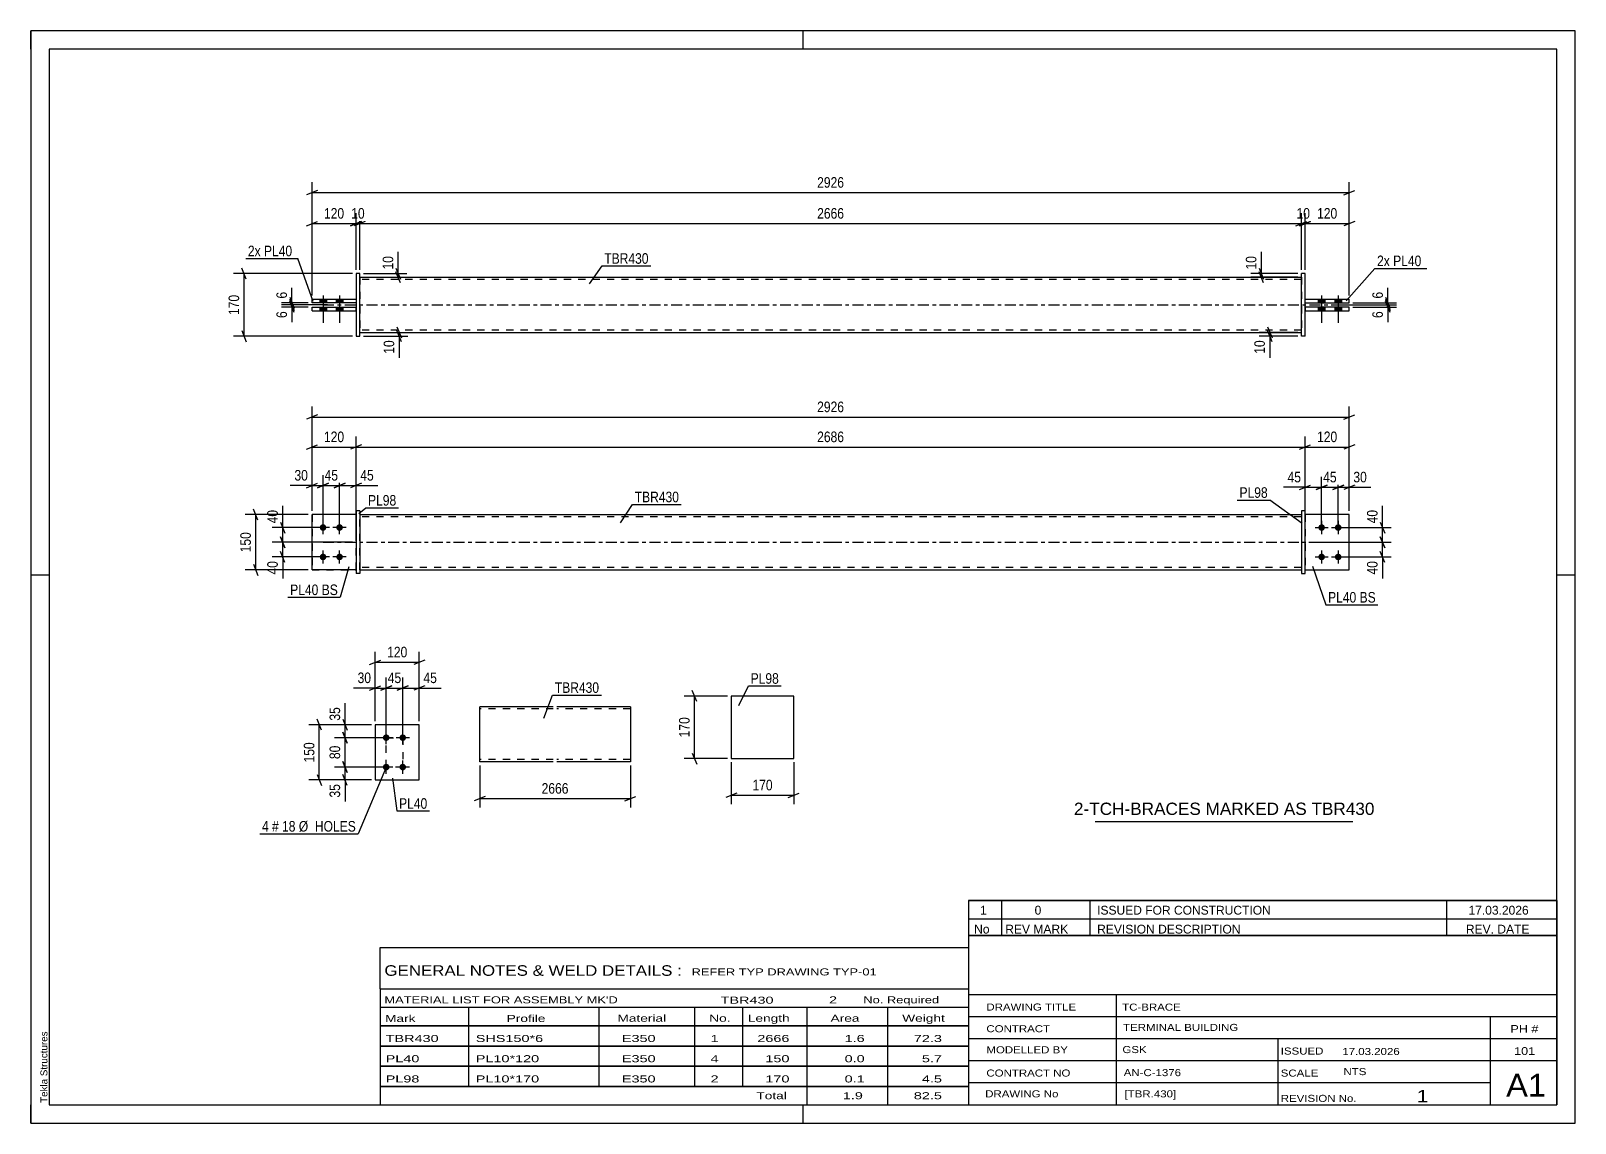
# Paper-space layout 'Layout1' of a CAD drawing. Header units: millimetres. Extents: x 0 to 420, y 0 to 297.
# The model-space entities are those that its viewports show. They can reach past a viewport. Long polylines and large blocks are cut down to what shows.
import ezdxf

# ---------------------------------------------------------------- set-up
doc = ezdxf.new("R2010")
doc.units = ezdxf.units.MM
doc.linetypes.add('DXK_LINE_DOT2', pattern=[3.9198, 1.9599, -1.9599])
doc.linetypes.add('DXK_LINE_DOT3', pattern=[5.9187, 2.979, -0.9799, 0.9799, -0.9799])
doc.layers.add('Viewport layer', color=7, linetype='Continuous', plot=False)
doc.styles.add('Arial', font='ARIAL.TTF', dxfattribs={"height": 0.2})
doc.styles.add('Arial Narrow', font='ARIALN.TTF', dxfattribs={"height": 0.2})

# ---------------------------------------------------------------- blocks, each defined once
blk = doc.blocks.new('Unknown-580574399-1163')
at = {"color": 5, "linetype": 'Continuous'}
for p, q in [((420, 297), (0, 297)), ((0, 297), (0, 0)), ((0, 292), (0, 297)), ((210, 292), (210, 297)), ((420, 0), (420, 297)), ((415, 292), (5, 292)), ((5, 292), (5, 5)), ((415, 5), (415, 292)), ((5, 149), (0, 149)), ((420, 149), (415, 149)), ((0, 0), (0, 5)), ((5, 5), (415, 5)), ((210, 0), (210, 5)), ((0, 0), (420, 0))]:
    blk.add_line(p, q, dxfattribs=at)
at = {"color": 174, "linetype": 'Continuous', "style": 'Arial'}
blk.add_text('Tekla Structures', height=1.9102, rotation=90, dxfattribs=at).set_placement((4.5, 5.5))
blk = doc.blocks.new('Part-580574399-1761 - 1733')
at = {"color": 2, "linetype": 'Continuous'}
for p, q in [((88.46, 165.45), (76.46, 165.45)), ((76.46, 150.45), (76.46, 165.45)), ((88.46, 150.45), (76.46, 150.45))]:
    blk.add_line(p, q, dxfattribs=at)
at = {"color": 7, "linetype": 'DXK_LINE_DOT2'}
blk.add_line((88.46, 150.45), (88.46, 165.45), dxfattribs=at)
blk = doc.blocks.new('Bolt-580574399-1735 - 1733')
at = {"linetype": 'Continuous'}
for points in [[(79.46, 161.05, -1), (79.46, 162.85, -1)], [(83.96, 161.05, -1), (83.96, 162.85, -1)], [(79.46, 153.05, -1), (79.46, 154.85, -1)], [(83.96, 153.05, -1), (83.96, 154.85, -1)]]:
    blk.add_hatch(color=1, dxfattribs=at).paths.add_polyline_path(points)
at = {"color": 1, "linetype": 'Continuous'}
for p, q in [((81.26, 161.95), (77.66, 161.95)), ((79.46, 160.15), (79.46, 163.75)), ((85.76, 161.95), (82.16, 161.95)), ((83.96, 160.15), (83.96, 163.75)), ((79.46, 152.15), (79.46, 155.75)), ((83.96, 152.15), (83.96, 155.75)), ((81.26, 153.95), (77.66, 153.95)), ((85.76, 153.95), (82.16, 153.95))]:
    blk.add_line(p, q, dxfattribs=at)
blk = doc.blocks.new('Bolt-580574399-1736 - 1733')
at = {"linetype": 'Continuous'}
for points in [[(351.06, 162.85, -1), (351.06, 161.05, -1)], [(355.56, 162.85, -1), (355.56, 161.05, -1)], [(351.06, 154.85, -1), (351.06, 153.05, -1)], [(355.56, 154.85, -1), (355.56, 153.05, -1)]]:
    blk.add_hatch(color=1, dxfattribs=at).paths.add_polyline_path(points)
at = {"color": 1, "linetype": 'Continuous'}
for p, q in [((349.26, 161.95), (352.86, 161.95)), ((351.06, 163.75), (351.06, 160.15)), ((353.76, 161.95), (357.36, 161.95)), ((355.56, 163.75), (355.56, 160.15)), ((351.06, 155.75), (351.06, 152.15)), ((355.56, 155.75), (355.56, 152.15)), ((349.26, 153.95), (352.86, 153.95)), ((353.76, 153.95), (357.36, 153.95))]:
    blk.add_line(p, q, dxfattribs=at)
blk = doc.blocks.new('Part-580574399-1741 - 1733')
at = {"color": 2, "linetype": 'Continuous'}
for p, q in [((89.46, 165.45), (217.46, 165.45)), ((217.56, 165.45), (345.56, 165.45)), ((89.46, 150.45), (217.46, 150.45)), ((217.56, 150.45), (345.56, 150.45))]:
    blk.add_line(p, q, dxfattribs=at)
at = {"color": 7, "linetype": 'DXK_LINE_DOT2'}
for p, q in [((89.46, 150.45), (89.46, 165.45)), ((217.46, 164.85), (89.46, 164.85)), ((345.56, 164.85), (217.56, 164.85)), ((345.56, 165.45), (345.56, 150.45)), ((217.46, 151.05), (89.46, 151.05)), ((345.56, 151.05), (217.56, 151.05))]:
    blk.add_line(p, q, dxfattribs=at)
at = {"color": 7, "linetype": 'DXK_LINE_DOT3'}
for p, q in [((79.46, 157.95), (217.46, 157.95)), ((217.56, 157.95), (355.56, 157.95))]:
    blk.add_line(p, q, dxfattribs=at)
blk = doc.blocks.new('Part-580574399-1756 - 1733')
at = {"color": 2, "linetype": 'Continuous'}
for p, q in [((89.46, 166.45), (88.46, 166.45)), ((88.46, 166.45), (88.46, 149.45)), ((89.46, 166.45), (89.46, 149.45)), ((89.46, 149.45), (88.46, 149.45))]:
    blk.add_line(p, q, dxfattribs=at)
blk = doc.blocks.new('Part-580574399-1766 - 1733')
at = {"color": 7, "linetype": 'DXK_LINE_DOT2'}
for p, q in [((88.46, 165.45), (76.46, 165.45)), ((76.46, 165.45), (76.46, 150.45)), ((88.46, 150.45), (88.46, 165.45)), ((76.46, 150.45), (88.46, 150.45))]:
    blk.add_line(p, q, dxfattribs=at)
blk = doc.blocks.new('Part-580574399-1771 - 1733')
at = {"color": 2, "linetype": 'Continuous'}
for p, q in [((345.56, 166.45), (345.56, 149.45)), ((346.56, 166.45), (345.56, 166.45)), ((346.56, 149.45), (346.56, 166.45)), ((345.56, 149.45), (346.56, 149.45))]:
    blk.add_line(p, q, dxfattribs=at)
blk = doc.blocks.new('Part-580574399-1796 - 1733')
at = {"color": 2, "linetype": 'Continuous'}
for p, q in [((358.56, 165.45), (346.56, 165.45)), ((358.56, 150.45), (358.56, 165.45)), ((346.56, 150.45), (358.56, 150.45))]:
    blk.add_line(p, q, dxfattribs=at)
at = {"color": 7, "linetype": 'DXK_LINE_DOT2'}
blk.add_line((346.56, 165.45), (346.56, 150.45), dxfattribs=at)
blk = doc.blocks.new('Part-580574399-1801 - 1733')
at = {"color": 7, "linetype": 'DXK_LINE_DOT2'}
for p, q in [((358.56, 165.45), (346.56, 165.45)), ((346.56, 165.45), (346.56, 150.45)), ((358.56, 150.45), (358.56, 165.45)), ((346.56, 150.45), (358.56, 150.45))]:
    blk.add_line(p, q, dxfattribs=at)
blk = doc.blocks.new('Part-580574399-1418 - 1390')
at = {"color": 2, "linetype": 'Continuous'}
for p, q in [((346.56, 224.09), (358.56, 224.09)), ((346.56, 223.09), (358.56, 223.09)), ((358.56, 223.09), (358.56, 224.09))]:
    blk.add_line(p, q, dxfattribs=at)
at = {"color": 7, "linetype": 'DXK_LINE_DOT2'}
blk.add_line((346.56, 223.09), (346.56, 224.09), dxfattribs=at)
blk = doc.blocks.new('Part-580574399-1440 - 1390')
at = {"color": 2, "linetype": 'Continuous'}
for p, q in [((89.46, 229.99), (217.46, 229.99)), ((217.56, 229.99), (345.56, 229.99)), ((89.46, 214.99), (217.46, 214.99)), ((217.56, 214.99), (345.56, 214.99))]:
    blk.add_line(p, q, dxfattribs=at)
at = {"color": 7, "linetype": 'DXK_LINE_DOT2'}
for p, q in [((89.46, 229.99), (89.46, 214.99)), ((217.46, 229.39), (89.46, 229.39)), ((345.56, 229.39), (217.56, 229.39)), ((345.56, 229.99), (345.56, 214.99)), ((217.46, 215.59), (89.46, 215.59)), ((345.56, 215.59), (217.56, 215.59))]:
    blk.add_line(p, q, dxfattribs=at)
at = {"color": 7, "linetype": 'DXK_LINE_DOT3'}
for p, q in [((79.46, 222.49), (217.46, 222.49)), ((217.56, 222.49), (355.56, 222.49))]:
    blk.add_line(p, q, dxfattribs=at)
blk = doc.blocks.new('Bolt-580574399-1424 - 1390')
at = {"linetype": 'Continuous'}
for points in [[(78.56, 223.09), (80.36, 223.09), (80.36, 224.09), (78.56, 224.09)], [(78.56, 223.09), (80.36, 223.09), (80.36, 224.09), (78.56, 224.09)], [(83.06, 223.09), (84.86, 223.09), (84.86, 224.09), (83.06, 224.09)], [(83.06, 223.09), (84.86, 223.09), (84.86, 224.09), (83.06, 224.09)], [(78.56, 220.89), (80.36, 220.89), (80.36, 221.89), (78.56, 221.89)], [(78.56, 220.89), (80.36, 220.89), (80.36, 221.89), (78.56, 221.89)], [(83.06, 220.89), (84.86, 220.89), (84.86, 221.89), (83.06, 221.89)], [(83.06, 220.89), (84.86, 220.89), (84.86, 221.89), (83.06, 221.89)]]:
    blk.add_hatch(color=1, dxfattribs=at).paths.add_polyline_path(points)
at = {"color": 1, "linetype": 'Continuous'}
for p, q in [((78.56, 224.09), (78.56, 223.09)), ((78.56, 224.09), (78.56, 223.09)), ((79.46, 225.09), (79.46, 217.59)), ((79.46, 225.09), (79.46, 217.59)), ((80.36, 224.09), (80.36, 223.09)), ((80.36, 224.09), (80.36, 223.09)), ((83.06, 224.09), (83.06, 223.09)), ((83.06, 224.09), (83.06, 223.09)), ((83.96, 225.09), (83.96, 217.59)), ((83.96, 225.09), (83.96, 217.59)), ((84.86, 224.09), (84.86, 223.09)), ((84.86, 224.09), (84.86, 223.09)), ((78.56, 221.89), (78.56, 220.89)), ((78.56, 221.89), (78.56, 220.89)), ((80.36, 221.89), (80.36, 220.89)), ((80.36, 221.89), (80.36, 220.89)), ((83.06, 221.89), (83.06, 220.89)), ((83.06, 221.89), (83.06, 220.89)), ((84.86, 221.89), (84.86, 220.89)), ((84.86, 221.89), (84.86, 220.89))]:
    blk.add_line(p, q, dxfattribs=at)
blk = doc.blocks.new('Bolt-580574399-1425 - 1390')
at = {"linetype": 'Continuous'}
for points in [[(351.96, 224.09), (350.16, 224.09), (350.16, 223.09), (351.96, 223.09)], [(351.96, 224.09), (350.16, 224.09), (350.16, 223.09), (351.96, 223.09)], [(356.46, 224.09), (354.66, 224.09), (354.66, 223.09), (356.46, 223.09)], [(356.46, 224.09), (354.66, 224.09), (354.66, 223.09), (356.46, 223.09)], [(351.96, 221.89), (350.16, 221.89), (350.16, 220.89), (351.96, 220.89)], [(351.96, 221.89), (350.16, 221.89), (350.16, 220.89), (351.96, 220.89)], [(356.46, 221.89), (354.66, 221.89), (354.66, 220.89), (356.46, 220.89)], [(356.46, 221.89), (354.66, 221.89), (354.66, 220.89), (356.46, 220.89)]]:
    blk.add_hatch(color=1, dxfattribs=at).paths.add_polyline_path(points)
at = {"color": 1, "linetype": 'Continuous'}
for p, q in [((350.16, 224.09), (350.16, 223.09)), ((350.16, 224.09), (350.16, 223.09)), ((351.06, 225.09), (351.06, 217.59)), ((351.06, 225.09), (351.06, 217.59)), ((351.96, 224.09), (351.96, 223.09)), ((351.96, 224.09), (351.96, 223.09)), ((354.66, 224.09), (354.66, 223.09)), ((354.66, 224.09), (354.66, 223.09)), ((355.56, 225.09), (355.56, 217.59)), ((355.56, 225.09), (355.56, 217.59)), ((356.46, 224.09), (356.46, 223.09)), ((356.46, 224.09), (356.46, 223.09)), ((350.16, 221.89), (350.16, 220.89)), ((350.16, 221.89), (350.16, 220.89)), ((351.96, 221.89), (351.96, 220.89)), ((351.96, 221.89), (351.96, 220.89)), ((354.66, 221.89), (354.66, 220.89)), ((354.66, 221.89), (354.66, 220.89)), ((356.46, 221.89), (356.46, 220.89)), ((356.46, 221.89), (356.46, 220.89))]:
    blk.add_line(p, q, dxfattribs=at)
blk = doc.blocks.new('Part-580574399-1445 - 1390')
at = {"color": 2, "linetype": 'Continuous'}
for p, q in [((358.56, 221.89), (346.56, 221.89)), ((346.56, 220.89), (358.56, 220.89)), ((358.56, 220.89), (358.56, 221.89))]:
    blk.add_line(p, q, dxfattribs=at)
at = {"color": 7, "linetype": 'DXK_LINE_DOT2'}
blk.add_line((346.56, 221.89), (346.56, 220.89), dxfattribs=at)
blk = doc.blocks.new('Part-580574399-1446 - 1390')
at = {"color": 2, "linetype": 'Continuous'}
for p, q in [((345.56, 213.99), (345.56, 230.99)), ((346.56, 230.99), (345.56, 230.99)), ((346.56, 213.99), (346.56, 230.99)), ((346.56, 213.99), (345.56, 213.99))]:
    blk.add_line(p, q, dxfattribs=at)
blk = doc.blocks.new('Part-580574399-1451 - 1390')
at = {"color": 2, "linetype": 'Continuous'}
for p, q in [((76.46, 224.09), (88.46, 224.09)), ((76.46, 223.09), (76.46, 224.09)), ((88.46, 223.09), (76.46, 223.09))]:
    blk.add_line(p, q, dxfattribs=at)
at = {"color": 7, "linetype": 'DXK_LINE_DOT2'}
blk.add_line((88.46, 224.09), (88.46, 223.09), dxfattribs=at)
blk = doc.blocks.new('Part-580574399-1456 - 1390')
at = {"color": 2, "linetype": 'Continuous'}
for p, q in [((76.46, 220.89), (76.46, 221.89)), ((76.46, 221.89), (88.46, 221.89)), ((76.46, 220.89), (88.46, 220.89))]:
    blk.add_line(p, q, dxfattribs=at)
at = {"color": 7, "linetype": 'DXK_LINE_DOT2'}
blk.add_line((88.46, 220.89), (88.46, 221.89), dxfattribs=at)
blk = doc.blocks.new('Part-580574399-1457 - 1390')
at = {"color": 2, "linetype": 'Continuous'}
for p, q in [((89.46, 230.99), (88.46, 230.99)), ((88.46, 230.99), (88.46, 213.99)), ((89.46, 213.99), (89.46, 230.99)), ((88.46, 213.99), (89.46, 213.99))]:
    blk.add_line(p, q, dxfattribs=at)
blk = doc.blocks.new('Part-580574399-2157 - 2117')
at = {"color": 2, "linetype": 'Continuous'}
for p, q in [((105.64, 108.31), (93.64, 108.31)), ((93.64, 108.31), (93.64, 93.31)), ((105.64, 93.31), (105.64, 108.31)), ((93.64, 93.31), (105.64, 93.31))]:
    blk.add_line(p, q, dxfattribs=at)
blk = doc.blocks.new('Bolt-580574399-2152 - 2117')
at = {"linetype": 'Continuous'}
for points in [[(96.64, 103.91, -1), (96.64, 105.71, -1)], [(101.14, 103.91, -1), (101.14, 105.71, -1)], [(96.64, 95.91, -1), (96.64, 97.71, -1)], [(101.14, 95.91, -1), (101.14, 97.71, -1)]]:
    blk.add_hatch(color=1, dxfattribs=at).paths.add_polyline_path(points)
at = {"color": 1, "linetype": 'Continuous'}
for p, q in [((96.64, 103.01), (96.64, 106.61)), ((101.14, 103.01), (101.14, 106.61)), ((98.44, 104.81), (94.84, 104.81)), ((102.94, 104.81), (99.34, 104.81)), ((98.44, 96.81), (94.84, 96.81)), ((96.64, 95.01), (96.64, 98.61)), ((102.94, 96.81), (99.34, 96.81)), ((101.14, 95.01), (101.14, 98.61))]:
    blk.add_line(p, q, dxfattribs=at)
blk = doc.blocks.new('Part-580574399-2288 - 2282')
at = {"color": 2, "linetype": 'Continuous'}
for p, q in [((207.5, 116.14), (190.5, 116.14)), ((190.5, 116.14), (190.5, 99.14)), ((207.5, 99.14), (207.5, 116.14)), ((190.5, 99.14), (207.5, 99.14))]:
    blk.add_line(p, q, dxfattribs=at)
blk = doc.blocks.new('Part-580574399-2314 - 2307')
at = {"color": 2, "linetype": 'Continuous'}
for p, q in [((142.07, 113.23), (122.07, 113.23)), ((122.07, 98.32), (122.07, 113.23)), ((163.07, 113.23), (143.07, 113.23)), ((163.07, 113.23), (163.07, 113.14)), ((163.07, 113.14), (163.07, 112.03)), ((163.07, 112.03), (163.07, 98.23)), ((122.07, 98.23), (122.07, 98.32)), ((142.07, 98.23), (122.07, 98.23)), ((163.07, 98.23), (143.07, 98.23))]:
    blk.add_line(p, q, dxfattribs=at)
at = {"color": 7, "linetype": 'DXK_LINE_DOT2'}
for p, q in [((142.07, 112.63), (122.07, 112.63)), ((163.07, 112.63), (143.07, 112.63)), ((163.07, 112.88), (163.07, 112.03)), ((122.07, 98.83), (122.07, 98.88)), ((142.07, 98.83), (122.07, 98.83)), ((122.07, 98.23), (122.07, 98.23)), ((163.07, 98.83), (143.07, 98.83)), ((163.07, 98.88), (163.07, 98.97)), ((163.07, 98.83), (163.07, 98.88)), ((163.07, 98.83), (163.07, 98.88))]:
    blk.add_line(p, q, dxfattribs=at)
blk = doc.blocks.new('Rectangle-580574399-2267 - 2117')
at = {"color": 1, "linetype": 'DXK_LINE_DOT2'}
blk.add_lwpolyline([(96.64, 104.81), (101.14, 104.81), (101.14, 96.81), (96.64, 96.81), (96.64, 104.81)], close=True, dxfattribs=at)
blk = doc.blocks.new('StraightDimension-580574399-1850 - 1733')
at = {"color": 7, "linetype": 'Continuous'}
for p, q in [((76.46, 166.45), (76.46, 194.83)), ((358.56, 166.45), (358.56, 194.83)), ((77.96, 192.58), (74.96, 191.38)), ((76.46, 191.98), (358.56, 191.98)), ((357.06, 191.38), (360.06, 192.58))]:
    blk.add_line(p, q, dxfattribs=at)
at = {"color": 0}
blk.add_wipeout([(221.77, 192.73), (221.77, 196.93), (213.25, 196.93), (213.25, 192.73)], dxfattribs=at)
at = {"color": 3, "style": 'Arial Narrow'}
blk.add_text('2926', height=2.863, dxfattribs=at).set_placement((213.85, 193.33))
blk = doc.blocks.new('StraightDimension-580574399-1879 - 1733')
at = {"color": 7, "linetype": 'Continuous'}
for p, q in [((356.56, 161.95), (370.01, 161.95)), ((367.01, 163.45), (368.21, 160.45)), ((367.61, 157.95), (367.61, 161.95)), ((347.56, 157.95), (370.01, 157.95)), ((368.21, 156.45), (367.01, 159.45))]:
    blk.add_line(p, q, dxfattribs=at)
at = {"color": 0}
blk.add_wipeout([(366.86, 167.34), (362.66, 167.34), (362.66, 162.48), (366.86, 162.48)], dxfattribs=at)
at = {"color": 7, "linetype": 'Continuous'}
blk.add_line((367.61, 161.95), (367.61, 167.86), dxfattribs=at)
blk.add_line((367.61, 161.95), (367.61, 167.86), dxfattribs=at)
at = {"color": 3, "style": 'Arial Narrow'}
blk.add_text('40', height=2.863, rotation=90.0002, dxfattribs=at).set_placement((366.26, 163.08))
blk = doc.blocks.new('StraightDimension-580574399-1994 - 1733')
at = {"color": 7, "linetype": 'Continuous'}
for p, q in [((87.46, 157.95), (65.65, 157.95)), ((67.9, 159.45), (69.1, 156.45)), ((69.1, 152.45), (67.9, 155.45)), ((68.5, 153.95), (68.5, 157.95)), ((78.46, 153.95), (65.65, 153.95))]:
    blk.add_line(p, q, dxfattribs=at)
at = {"color": 0}
blk.add_wipeout([(67.75, 153.43), (63.55, 153.43), (63.55, 148.57), (67.75, 148.57)], dxfattribs=at)
at = {"color": 7, "linetype": 'Continuous'}
blk.add_line((68.5, 153.95), (68.5, 148.05), dxfattribs=at)
blk.add_line((68.5, 153.95), (68.5, 148.05), dxfattribs=at)
at = {"color": 3, "style": 'Arial Narrow'}
blk.add_text('40', height=2.863, rotation=90.0002, dxfattribs=at).set_placement((67.15, 149.17))
blk = doc.blocks.new('StraightDimension-580574399-1804 - 1733')
at = {"color": 7, "linetype": 'Continuous'}
for p, q in [((354.06, 172.29), (357.06, 173.49)), ((355.56, 162.95), (355.56, 175.74)), ((355.56, 172.89), (358.56, 172.89)), ((360.06, 173.49), (357.06, 172.29)), ((358.56, 166.45), (358.56, 175.74))]:
    blk.add_line(p, q, dxfattribs=at)
at = {"color": 0}
blk.add_wipeout([(363.94, 173.64), (363.94, 177.84), (359.09, 177.84), (359.09, 173.64)], dxfattribs=at)
at = {"color": 7, "linetype": 'Continuous'}
blk.add_line((358.56, 172.89), (364.47, 172.89), dxfattribs=at)
blk.add_line((358.56, 172.89), (364.47, 172.89), dxfattribs=at)
at = {"color": 3, "style": 'Arial Narrow'}
blk.add_text('30', height=2.863, dxfattribs=at).set_placement((359.69, 174.24))
blk = doc.blocks.new('StraightDimension-580574399-1820 - 1733')
at = {"color": 7, "linetype": 'Continuous'}
for p, q in [((349.56, 172.29), (352.56, 173.49)), ((351.06, 162.95), (351.06, 175.74)), ((351.06, 172.89), (355.56, 172.89)), ((357.06, 173.49), (354.06, 172.29)), ((355.56, 162.95), (355.56, 175.74))]:
    blk.add_line(p, q, dxfattribs=at)
at = {"color": 0}
blk.add_wipeout([(355.74, 173.64), (355.74, 177.84), (350.88, 177.84), (350.88, 173.64)], dxfattribs=at)
at = {"color": 3, "style": 'Arial Narrow'}
blk.add_text('45', height=2.863, dxfattribs=at).set_placement((351.48, 174.24))
blk = doc.blocks.new('StraightDimension-580574399-1833 - 1733')
at = {"color": 7, "linetype": 'Continuous'}
for p, q in [((345.06, 172.29), (348.06, 173.49)), ((346.56, 166.45), (346.56, 175.74)), ((346.56, 172.89), (351.06, 172.89)), ((352.56, 173.49), (349.56, 172.29)), ((351.06, 162.95), (351.06, 175.74))]:
    blk.add_line(p, q, dxfattribs=at)
at = {"color": 0}
blk.add_wipeout([(346.04, 173.64), (346.04, 177.84), (341.18, 177.84), (341.18, 173.64)], dxfattribs=at)
at = {"color": 7, "linetype": 'Continuous'}
blk.add_line((346.56, 172.89), (340.65, 172.89), dxfattribs=at)
blk.add_line((346.56, 172.89), (340.65, 172.89), dxfattribs=at)
at = {"color": 3, "style": 'Arial Narrow'}
blk.add_text('45', height=2.863, dxfattribs=at).set_placement((341.78, 174.24))
blk = doc.blocks.new('StraightDimension-580574399-1870 - 1733')
at = {"color": 7, "linetype": 'Continuous'}
for p, q in [((347.56, 157.95), (370.01, 157.95)), ((367.01, 159.45), (368.21, 156.45)), ((368.21, 152.45), (367.01, 155.45)), ((367.61, 153.95), (367.61, 157.95)), ((356.56, 153.95), (370.01, 153.95))]:
    blk.add_line(p, q, dxfattribs=at)
at = {"color": 0}
blk.add_wipeout([(366.86, 153.43), (362.66, 153.43), (362.66, 148.57), (366.86, 148.57)], dxfattribs=at)
at = {"color": 7, "linetype": 'Continuous'}
blk.add_line((367.61, 153.95), (367.61, 148.05), dxfattribs=at)
blk.add_line((367.61, 153.95), (367.61, 148.05), dxfattribs=at)
at = {"color": 3, "style": 'Arial Narrow'}
blk.add_text('40', height=2.863, rotation=90.0002, dxfattribs=at).set_placement((366.26, 149.17))
blk = doc.blocks.new('StraightDimension-580574399-1889 - 1733')
at = {"color": 7, "linetype": 'Continuous'}
for p, q in [((346.56, 166.45), (346.56, 186.68)), ((358.56, 166.45), (358.56, 186.68)), ((345.06, 183.23), (348.06, 184.43)), ((346.56, 183.83), (358.56, 183.83)), ((360.06, 184.43), (357.06, 183.23))]:
    blk.add_line(p, q, dxfattribs=at)
at = {"color": 0}
blk.add_wipeout([(355.9, 184.58), (355.9, 188.78), (349.22, 188.78), (349.22, 184.58)], dxfattribs=at)
at = {"color": 3, "style": 'Arial Narrow'}
blk.add_text('120', height=2.863, dxfattribs=at).set_placement((349.82, 185.18))
blk = doc.blocks.new('StraightDimension-580574399-1908 - 1733')
at = {"color": 7, "linetype": 'Continuous'}
for p, q in [((88.46, 158.95), (88.46, 186.68)), ((346.56, 166.45), (346.56, 186.68)), ((89.96, 184.43), (86.96, 183.23)), ((88.46, 183.83), (346.56, 183.83)), ((345.06, 183.23), (348.06, 184.43))]:
    blk.add_line(p, q, dxfattribs=at)
at = {"color": 0}
blk.add_wipeout([(221.77, 184.58), (221.77, 188.78), (213.25, 188.78), (213.25, 184.58)], dxfattribs=at)
at = {"color": 3, "style": 'Arial Narrow'}
blk.add_text('2686', height=2.863, dxfattribs=at).set_placement((213.85, 185.18))
blk = doc.blocks.new('StraightDimension-580574399-1923 - 1733')
at = {"color": 7, "linetype": 'Continuous'}
for p, q in [((76.46, 166.45), (76.46, 186.68)), ((88.46, 158.95), (88.46, 186.68)), ((74.96, 183.23), (77.96, 184.43)), ((76.46, 183.83), (88.46, 183.83)), ((89.96, 184.43), (86.96, 183.23))]:
    blk.add_line(p, q, dxfattribs=at)
at = {"color": 0}
blk.add_wipeout([(85.8, 184.58), (85.8, 188.78), (79.12, 188.78), (79.12, 184.58)], dxfattribs=at)
at = {"color": 3, "style": 'Arial Narrow'}
blk.add_text('120', height=2.863, dxfattribs=at).set_placement((79.72, 185.18))
blk = doc.blocks.new('StraightDimension-580574399-1939 - 1733')
at = {"color": 7, "linetype": 'Continuous'}
for p, q in [((82.46, 172.78), (85.46, 173.98)), ((83.96, 162.95), (83.96, 176.23)), ((83.96, 173.38), (88.46, 173.38)), ((89.96, 173.98), (86.96, 172.78)), ((88.46, 166.45), (88.46, 176.23))]:
    blk.add_line(p, q, dxfattribs=at)
at = {"color": 0}
blk.add_wipeout([(93.84, 174.13), (93.84, 178.33), (88.99, 178.33), (88.99, 174.13)], dxfattribs=at)
at = {"color": 7, "linetype": 'Continuous'}
blk.add_line((88.46, 173.38), (94.37, 173.38), dxfattribs=at)
blk.add_line((88.46, 173.38), (94.37, 173.38), dxfattribs=at)
at = {"color": 3, "style": 'Arial Narrow'}
blk.add_text('45', height=2.863, dxfattribs=at).set_placement((89.59, 174.73))
blk = doc.blocks.new('StraightDimension-580574399-1955 - 1733')
at = {"color": 7, "linetype": 'Continuous'}
for p, q in [((77.96, 172.78), (80.96, 173.98)), ((79.46, 162.95), (79.46, 176.23)), ((79.46, 173.38), (83.96, 173.38)), ((85.46, 173.98), (82.46, 172.78)), ((83.96, 162.95), (83.96, 176.23))]:
    blk.add_line(p, q, dxfattribs=at)
at = {"color": 0}
blk.add_wipeout([(84.14, 174.13), (84.14, 178.33), (79.28, 178.33), (79.28, 174.13)], dxfattribs=at)
at = {"color": 3, "style": 'Arial Narrow'}
blk.add_text('45', height=2.863, dxfattribs=at).set_placement((79.88, 174.73))
blk = doc.blocks.new('StraightDimension-580574399-1968 - 1733')
at = {"color": 7, "linetype": 'Continuous'}
for p, q in [((74.96, 172.78), (77.96, 173.98)), ((76.46, 166.45), (76.46, 176.23)), ((76.46, 173.38), (79.46, 173.38)), ((80.96, 173.98), (77.96, 172.78)), ((79.46, 162.95), (79.46, 176.23))]:
    blk.add_line(p, q, dxfattribs=at)
at = {"color": 0}
blk.add_wipeout([(75.94, 174.13), (75.94, 178.33), (71.08, 178.33), (71.08, 174.13)], dxfattribs=at)
at = {"color": 7, "linetype": 'Continuous'}
blk.add_line((76.46, 173.38), (70.55, 173.38), dxfattribs=at)
blk.add_line((76.46, 173.38), (70.55, 173.38), dxfattribs=at)
at = {"color": 3, "style": 'Arial Narrow'}
blk.add_text('30', height=2.863, dxfattribs=at).set_placement((71.68, 174.73))
blk = doc.blocks.new('StraightDimension-580574399-1985 - 1733')
at = {"color": 7, "linetype": 'Continuous'}
for p, q in [((78.46, 161.95), (65.65, 161.95)), ((67.9, 163.45), (69.1, 160.45)), ((68.5, 157.95), (68.5, 161.95)), ((87.46, 157.95), (65.65, 157.95)), ((69.1, 156.45), (67.9, 159.45))]:
    blk.add_line(p, q, dxfattribs=at)
at = {"color": 0}
blk.add_wipeout([(67.75, 167.34), (63.55, 167.34), (63.55, 162.48), (67.75, 162.48)], dxfattribs=at)
at = {"color": 7, "linetype": 'Continuous'}
blk.add_line((68.5, 161.95), (68.5, 167.86), dxfattribs=at)
blk.add_line((68.5, 161.95), (68.5, 167.86), dxfattribs=at)
at = {"color": 3, "style": 'Arial Narrow'}
blk.add_text('40', height=2.863, rotation=90.0002, dxfattribs=at).set_placement((67.15, 163.08))
blk = doc.blocks.new('StraightDimension-580574399-2004 - 1733')
at = {"color": 7, "linetype": 'Continuous'}
for p, q in [((75.46, 165.45), (58.32, 165.45)), ((61.77, 163.95), (60.57, 166.95)), ((61.17, 150.45), (61.17, 165.45)), ((60.57, 151.95), (61.77, 148.95)), ((75.46, 150.45), (58.32, 150.45))]:
    blk.add_line(p, q, dxfattribs=at)
at = {"color": 0}
blk.add_wipeout([(60.42, 161.3), (56.22, 161.3), (56.22, 154.61), (60.42, 154.61)], dxfattribs=at)
at = {"color": 3, "style": 'Arial Narrow'}
blk.add_text('150', height=2.863, rotation=90.0002, dxfattribs=at).set_placement((59.82, 155.21))
blk = doc.blocks.new('StraightDimension-580574399-1645 - 1390')
at = {"color": 7, "linetype": 'Continuous'}
for p, q in [((359.56, 223.09), (371.46, 223.09)), ((368.46, 224.59), (369.66, 221.59)), ((369.66, 220.99), (368.46, 223.99)), ((369.06, 222.49), (369.06, 223.09)), ((354.31, 222.49), (371.46, 222.49))]:
    blk.add_line(p, q, dxfattribs=at)
at = {"color": 0}
blk.add_wipeout([(368.31, 226.64), (364.11, 226.64), (364.11, 223.61), (368.31, 223.61)], dxfattribs=at)
at = {"color": 7, "linetype": 'Continuous'}
blk.add_line((369.06, 223.09), (369.06, 227.17), dxfattribs=at)
blk.add_line((369.06, 223.09), (369.06, 227.17), dxfattribs=at)
at = {"color": 3, "style": 'Arial Narrow'}
blk.add_text('6', height=2.86, rotation=90.0002, dxfattribs=at).set_placement((367.71, 224.21))
blk = doc.blocks.new('StraightDimension-580574399-1665 - 1390')
at = {"color": 7, "linetype": 'Continuous'}
for p, q in [((58.59, 229.49), (57.39, 232.49)), ((87.46, 230.99), (55.14, 230.99)), ((57.99, 213.99), (57.99, 230.99)), ((57.39, 215.49), (58.59, 212.49)), ((87.46, 213.99), (55.14, 213.99))]:
    blk.add_line(p, q, dxfattribs=at)
at = {"color": 0}
blk.add_wipeout([(57.24, 225.83), (53.04, 225.83), (53.04, 219.15), (57.24, 219.15)], dxfattribs=at)
at = {"color": 3, "style": 'Arial Narrow'}
blk.add_text('170', height=2.863, rotation=90.0002, dxfattribs=at).set_placement((56.64, 219.75))
blk = doc.blocks.new('StraightDimension-580574399-1533 - 1390')
at = {"color": 7, "linetype": 'Continuous'}
for p, q in [((344.56, 214.99), (334.11, 214.99)), ((336.36, 216.49), (337.56, 213.49)), ((337.56, 212.49), (336.36, 215.49)), ((336.96, 213.99), (336.96, 214.99)), ((344.56, 213.99), (334.11, 213.99))]:
    blk.add_line(p, q, dxfattribs=at)
at = {"color": 0}
blk.add_wipeout([(336.21, 213.46), (332.01, 213.46), (332.01, 208.61), (336.21, 208.61)], dxfattribs=at)
at = {"color": 7, "linetype": 'Continuous'}
blk.add_line((336.96, 213.99), (336.96, 208.08), dxfattribs=at)
blk.add_line((336.96, 213.99), (336.96, 208.08), dxfattribs=at)
at = {"color": 3, "style": 'Arial Narrow'}
blk.add_text('10', height=2.863, rotation=90.0002, dxfattribs=at).set_placement((335.61, 209.21))
blk = doc.blocks.new('StraightDimension-580574399-1547 - 1390')
at = {"color": 7, "linetype": 'Continuous'}
for p, q in [((334.06, 232.49), (335.26, 229.49)), ((335.26, 228.49), (334.06, 231.49)), ((344.56, 230.99), (331.81, 230.99)), ((344.56, 229.99), (331.81, 229.99)), ((334.66, 229.99), (334.66, 230.99))]:
    blk.add_line(p, q, dxfattribs=at)
at = {"color": 0}
blk.add_wipeout([(333.91, 236.37), (329.71, 236.37), (329.71, 231.51), (333.91, 231.51)], dxfattribs=at)
at = {"color": 7, "linetype": 'Continuous'}
blk.add_line((334.66, 230.99), (334.66, 236.89), dxfattribs=at)
blk.add_line((334.66, 230.99), (334.66, 236.89), dxfattribs=at)
at = {"color": 3, "style": 'Arial Narrow'}
blk.add_text('10', height=2.863, rotation=90.0002, dxfattribs=at).set_placement((333.31, 232.11))
blk = doc.blocks.new('StraightDimension-580574399-1562 - 1390')
at = {"color": 7, "linetype": 'Continuous'}
for p, q in [((77.96, 253.61), (74.96, 252.41)), ((76.46, 225.09), (76.46, 255.86)), ((76.46, 253.01), (358.56, 253.01)), ((357.06, 252.41), (360.06, 253.61)), ((358.56, 225.09), (358.56, 255.86))]:
    blk.add_line(p, q, dxfattribs=at)
at = {"color": 0}
blk.add_wipeout([(221.77, 253.76), (221.77, 257.96), (213.25, 257.96), (213.25, 253.76)], dxfattribs=at)
at = {"color": 3, "style": 'Arial Narrow'}
blk.add_text('2926', height=2.863, dxfattribs=at).set_placement((213.85, 254.36))
blk = doc.blocks.new('StraightDimension-580574399-1573 - 1390')
at = {"color": 7, "linetype": 'Continuous'}
for p, q in [((344.06, 244), (347.06, 245.2)), ((348.06, 245.2), (345.06, 244)), ((345.56, 231.99), (345.56, 247.45)), ((345.56, 244.6), (346.56, 244.6)), ((346.56, 231.99), (346.56, 247.45))]:
    blk.add_line(p, q, dxfattribs=at)
at = {"color": 0}
blk.add_wipeout([(348.49, 245.35), (348.49, 249.55), (343.63, 249.55), (343.63, 245.35)], dxfattribs=at)
at = {"color": 3, "style": 'Arial Narrow'}
blk.add_text('10', height=2.863, dxfattribs=at).set_placement((344.23, 245.95))
blk = doc.blocks.new('StraightDimension-580574399-1583 - 1390')
at = {"color": 7, "linetype": 'Continuous'}
for p, q in [((90.96, 245.2), (87.96, 244)), ((89.46, 231.99), (89.46, 247.45)), ((89.46, 244.6), (345.56, 244.6)), ((344.06, 244), (347.06, 245.2)), ((345.56, 231.99), (345.56, 247.45))]:
    blk.add_line(p, q, dxfattribs=at)
at = {"color": 0}
blk.add_wipeout([(221.77, 245.35), (221.77, 249.55), (213.25, 249.55), (213.25, 245.35)], dxfattribs=at)
at = {"color": 3, "style": 'Arial Narrow'}
blk.add_text('2666', height=2.863, dxfattribs=at).set_placement((213.85, 245.95))
blk = doc.blocks.new('StraightDimension-580574399-1593 - 1390')
at = {"color": 7, "linetype": 'Continuous'}
for p, q in [((86.96, 244), (89.96, 245.2)), ((90.96, 245.2), (87.96, 244)), ((88.46, 231.99), (88.46, 247.45)), ((88.46, 244.6), (89.46, 244.6)), ((89.46, 231.99), (89.46, 247.45))]:
    blk.add_line(p, q, dxfattribs=at)
at = {"color": 0}
blk.add_wipeout([(91.39, 245.35), (91.39, 249.55), (86.53, 249.55), (86.53, 245.35)], dxfattribs=at)
at = {"color": 3, "style": 'Arial Narrow'}
blk.add_text('10', height=2.863, dxfattribs=at).set_placement((87.13, 245.95))
blk = doc.blocks.new('StraightDimension-580574399-1603 - 1390')
at = {"color": 7, "linetype": 'Continuous'}
for p, q in [((74.96, 244), (77.96, 245.2)), ((76.46, 225.09), (76.46, 247.45)), ((76.46, 244.6), (88.46, 244.6)), ((89.96, 245.2), (86.96, 244)), ((88.46, 231.99), (88.46, 247.45))]:
    blk.add_line(p, q, dxfattribs=at)
at = {"color": 0}
blk.add_wipeout([(85.8, 245.35), (85.8, 249.55), (79.12, 249.55), (79.12, 245.35)], dxfattribs=at)
at = {"color": 3, "style": 'Arial Narrow'}
blk.add_text('120', height=2.863, dxfattribs=at).set_placement((79.72, 245.95))
blk = doc.blocks.new('StraightDimension-580574399-1613 - 1390')
at = {"color": 7, "linetype": 'Continuous'}
for p, q in [((345.06, 244), (348.06, 245.2)), ((346.56, 231.99), (346.56, 247.45)), ((346.56, 244.6), (358.56, 244.6)), ((360.06, 245.2), (357.06, 244)), ((358.56, 225.09), (358.56, 247.45))]:
    blk.add_line(p, q, dxfattribs=at)
at = {"color": 0}
blk.add_wipeout([(355.9, 245.35), (355.9, 249.55), (349.22, 249.55), (349.22, 245.35)], dxfattribs=at)
at = {"color": 3, "style": 'Arial Narrow'}
blk.add_text('120', height=2.863, dxfattribs=at).set_placement((349.82, 245.95))
blk = doc.blocks.new('StraightDimension-580574399-1624 - 1390')
at = {"color": 7, "linetype": 'Continuous'}
for p, q in [((90.46, 214.99), (102.56, 214.99)), ((99.56, 216.49), (100.76, 213.49)), ((100.76, 212.49), (99.56, 215.49)), ((100.16, 213.99), (100.16, 214.99)), ((90.46, 213.99), (102.56, 213.99))]:
    blk.add_line(p, q, dxfattribs=at)
at = {"color": 0}
blk.add_wipeout([(99.41, 213.46), (95.21, 213.46), (95.21, 208.61), (99.41, 208.61)], dxfattribs=at)
at = {"color": 7, "linetype": 'Continuous'}
blk.add_line((100.16, 213.99), (100.16, 208.08), dxfattribs=at)
blk.add_line((100.16, 213.99), (100.16, 208.08), dxfattribs=at)
at = {"color": 3, "style": 'Arial Narrow'}
blk.add_text('10', height=2.863, rotation=90.0002, dxfattribs=at).set_placement((98.81, 209.21))
blk = doc.blocks.new('StraightDimension-580574399-1634 - 1390')
at = {"color": 7, "linetype": 'Continuous'}
for p, q in [((99.29, 232.49), (100.49, 229.49)), ((100.49, 228.49), (99.29, 231.49)), ((90.46, 230.99), (102.29, 230.99)), ((90.46, 229.99), (102.29, 229.99)), ((99.89, 229.99), (99.89, 230.99))]:
    blk.add_line(p, q, dxfattribs=at)
at = {"color": 0}
blk.add_wipeout([(99.14, 236.37), (94.94, 236.37), (94.94, 231.51), (99.14, 231.51)], dxfattribs=at)
at = {"color": 7, "linetype": 'Continuous'}
blk.add_line((99.89, 230.99), (99.89, 236.89), dxfattribs=at)
blk.add_line((99.89, 230.99), (99.89, 236.89), dxfattribs=at)
at = {"color": 3, "style": 'Arial Narrow'}
blk.add_text('10', height=2.863, rotation=90.0002, dxfattribs=at).set_placement((98.54, 232.11))
blk = doc.blocks.new('StraightDimension-580574399-1656 - 1390')
at = {"color": 7, "linetype": 'Continuous'}
for p, q in [((368.46, 223.99), (369.66, 220.99)), ((369.66, 220.39), (368.46, 223.39)), ((354.31, 222.49), (371.46, 222.49)), ((359.56, 221.89), (371.46, 221.89)), ((369.06, 221.89), (369.06, 222.49))]:
    blk.add_line(p, q, dxfattribs=at)
at = {"color": 0}
blk.add_wipeout([(368.31, 221.36), (364.11, 221.36), (364.11, 218.33), (368.31, 218.33)], dxfattribs=at)
at = {"color": 7, "linetype": 'Continuous'}
blk.add_line((369.06, 221.89), (369.06, 217.81), dxfattribs=at)
blk.add_line((369.06, 221.89), (369.06, 217.81), dxfattribs=at)
at = {"color": 3, "style": 'Arial Narrow'}
blk.add_text('6', height=2.86, rotation=90.0002, dxfattribs=at).set_placement((367.71, 218.93))
blk = doc.blocks.new('StraightDimension-580574399-1676 - 1390')
at = {"color": 7, "linetype": 'Continuous'}
for p, q in [((70.39, 223.99), (71.59, 220.99)), ((71.59, 220.39), (70.39, 223.39)), ((80.71, 222.49), (68.14, 222.49)), ((75.46, 221.89), (68.14, 221.89)), ((70.99, 221.89), (70.99, 222.49))]:
    blk.add_line(p, q, dxfattribs=at)
at = {"color": 0}
blk.add_wipeout([(70.24, 221.36), (66.04, 221.36), (66.04, 218.33), (70.24, 218.33)], dxfattribs=at)
at = {"color": 7, "linetype": 'Continuous'}
blk.add_line((70.99, 221.89), (70.99, 217.81), dxfattribs=at)
blk.add_line((70.99, 221.89), (70.99, 217.81), dxfattribs=at)
at = {"color": 3, "style": 'Arial Narrow'}
blk.add_text('6', height=2.86, rotation=90.0002, dxfattribs=at).set_placement((69.64, 218.93))
blk = doc.blocks.new('StraightDimension-580574399-1686 - 1390')
at = {"color": 7, "linetype": 'Continuous'}
for p, q in [((75.46, 223.09), (68.14, 223.09)), ((70.39, 224.59), (71.59, 221.59)), ((71.59, 220.99), (70.39, 223.99)), ((70.99, 222.49), (70.99, 223.09)), ((80.71, 222.49), (68.14, 222.49))]:
    blk.add_line(p, q, dxfattribs=at)
at = {"color": 0}
blk.add_wipeout([(70.24, 226.64), (66.04, 226.64), (66.04, 223.61), (70.24, 223.61)], dxfattribs=at)
at = {"color": 7, "linetype": 'Continuous'}
blk.add_line((70.99, 223.09), (70.99, 227.17), dxfattribs=at)
blk.add_line((70.99, 223.09), (70.99, 227.17), dxfattribs=at)
at = {"color": 3, "style": 'Arial Narrow'}
blk.add_text('6', height=2.86, rotation=90.0002, dxfattribs=at).set_placement((69.64, 224.21))
blk = doc.blocks.new('StraightDimension-580574399-2160 - 2117')
at = {"color": 7, "linetype": 'Continuous'}
for p, q in [((93.64, 109.31), (93.64, 128.16)), ((105.64, 109.31), (105.64, 128.16)), ((92.14, 124.71), (95.14, 125.91)), ((93.64, 125.31), (105.64, 125.31)), ((107.14, 125.91), (104.14, 124.71))]:
    blk.add_line(p, q, dxfattribs=at)
at = {"color": 0}
blk.add_wipeout([(102.98, 126.06), (102.98, 130.26), (96.3, 130.26), (96.3, 126.06)], dxfattribs=at)
at = {"color": 3, "style": 'Arial Narrow'}
blk.add_text('120', height=2.863, dxfattribs=at).set_placement((96.9, 126.66))
blk = doc.blocks.new('StraightDimension-580574399-2177 - 2117')
at = {"color": 7, "linetype": 'Continuous'}
for p, q in [((95.14, 117.71), (98.14, 118.91)), ((96.64, 105.81), (96.64, 121.16)), ((96.64, 118.31), (101.14, 118.31)), ((102.64, 118.91), (99.64, 117.71)), ((101.14, 105.81), (101.14, 121.16))]:
    blk.add_line(p, q, dxfattribs=at)
at = {"color": 0}
blk.add_wipeout([(101.32, 119.06), (101.32, 123.26), (96.46, 123.26), (96.46, 119.06)], dxfattribs=at)
at = {"color": 3, "style": 'Arial Narrow'}
blk.add_text('45', height=2.863, dxfattribs=at).set_placement((97.06, 119.66))
blk = doc.blocks.new('StraightDimension-580574399-2187 - 2117')
at = {"color": 7, "linetype": 'Continuous'}
for p, q in [((92.14, 117.71), (95.14, 118.91)), ((93.64, 109.31), (93.64, 121.16)), ((93.64, 118.31), (96.64, 118.31)), ((98.14, 118.91), (95.14, 117.71)), ((96.64, 105.81), (96.64, 121.16))]:
    blk.add_line(p, q, dxfattribs=at)
at = {"color": 0}
blk.add_wipeout([(93.12, 119.06), (93.12, 123.26), (88.26, 123.26), (88.26, 119.06)], dxfattribs=at)
at = {"color": 7, "linetype": 'Continuous'}
blk.add_line((93.64, 118.31), (87.74, 118.31), dxfattribs=at)
blk.add_line((93.64, 118.31), (87.74, 118.31), dxfattribs=at)
at = {"color": 3, "style": 'Arial Narrow'}
blk.add_text('30', height=2.863, dxfattribs=at).set_placement((88.86, 119.66))
blk = doc.blocks.new('StraightDimension-580574399-2200 - 2117')
at = {"color": 7, "linetype": 'Continuous'}
for p, q in [((99.64, 117.71), (102.64, 118.91)), ((101.14, 105.81), (101.14, 121.16)), ((101.14, 118.31), (105.64, 118.31)), ((107.14, 118.91), (104.14, 117.71)), ((105.64, 109.31), (105.64, 121.16))]:
    blk.add_line(p, q, dxfattribs=at)
at = {"color": 0}
blk.add_wipeout([(111.02, 119.06), (111.02, 123.26), (106.17, 123.26), (106.17, 119.06)], dxfattribs=at)
at = {"color": 7, "linetype": 'Continuous'}
blk.add_line((105.64, 118.31), (111.55, 118.31), dxfattribs=at)
blk.add_line((105.64, 118.31), (111.55, 118.31), dxfattribs=at)
at = {"color": 3, "style": 'Arial Narrow'}
blk.add_text('45', height=2.863, dxfattribs=at).set_placement((106.77, 119.66))
blk = doc.blocks.new('StraightDimension-580574399-2214 - 2117')
at = {"color": 7, "linetype": 'Continuous'}
for p, q in [((79.05, 106.81), (77.85, 109.81)), ((92.64, 108.31), (75.6, 108.31)), ((78.45, 93.31), (78.45, 108.31)), ((92.64, 93.31), (75.6, 93.31)), ((77.85, 94.81), (79.05, 91.81))]:
    blk.add_line(p, q, dxfattribs=at)
at = {"color": 0}
blk.add_wipeout([(77.7, 104.16), (73.5, 104.16), (73.5, 97.47), (77.7, 97.47)], dxfattribs=at)
at = {"color": 3, "style": 'Arial Narrow'}
blk.add_text('150', height=2.863, rotation=90.0002, dxfattribs=at).set_placement((77.1, 98.07))
blk = doc.blocks.new('StraightDimension-580574399-2231 - 2117')
at = {"color": 7, "linetype": 'Continuous'}
for p, q in [((95.64, 96.81), (82.6, 96.81)), ((84.85, 98.31), (86.05, 95.31)), ((85.45, 93.31), (85.45, 96.81)), ((92.64, 93.31), (82.6, 93.31)), ((86.05, 91.81), (84.85, 94.81))]:
    blk.add_line(p, q, dxfattribs=at)
at = {"color": 0}
blk.add_wipeout([(84.7, 92.79), (80.5, 92.79), (80.5, 87.93), (84.7, 87.93)], dxfattribs=at)
at = {"color": 7, "linetype": 'Continuous'}
blk.add_line((85.45, 93.31), (85.45, 87.41), dxfattribs=at)
blk.add_line((85.45, 93.31), (85.45, 87.41), dxfattribs=at)
at = {"color": 3, "style": 'Arial Narrow'}
blk.add_text('35', height=2.863, rotation=90.0002, dxfattribs=at).set_placement((84.1, 88.53))
blk = doc.blocks.new('StraightDimension-580574399-2244 - 2117')
at = {"color": 7, "linetype": 'Continuous'}
for p, q in [((84.85, 106.31), (86.05, 103.31)), ((95.64, 104.81), (82.6, 104.81)), ((85.45, 96.81), (85.45, 104.81)), ((95.64, 96.81), (82.6, 96.81)), ((86.05, 95.31), (84.85, 98.31))]:
    blk.add_line(p, q, dxfattribs=at)
at = {"color": 0}
blk.add_wipeout([(84.7, 103.24), (80.5, 103.24), (80.5, 98.39), (84.7, 98.39)], dxfattribs=at)
at = {"color": 3, "style": 'Arial Narrow'}
blk.add_text('80', height=2.863, rotation=90.0002, dxfattribs=at).set_placement((84.1, 98.99))
blk = doc.blocks.new('StraightDimension-580574399-2254 - 2117')
at = {"color": 7, "linetype": 'Continuous'}
for p, q in [((84.85, 109.81), (86.05, 106.81)), ((92.64, 108.31), (82.6, 108.31)), ((86.05, 103.31), (84.85, 106.31)), ((85.45, 104.81), (85.45, 108.31)), ((95.64, 104.81), (82.6, 104.81))]:
    blk.add_line(p, q, dxfattribs=at)
at = {"color": 0}
blk.add_wipeout([(84.7, 113.7), (80.5, 113.7), (80.5, 108.84), (84.7, 108.84)], dxfattribs=at)
at = {"color": 7, "linetype": 'Continuous'}
blk.add_line((85.45, 108.31), (85.45, 114.22), dxfattribs=at)
blk.add_line((85.45, 108.31), (85.45, 114.22), dxfattribs=at)
at = {"color": 3, "style": 'Arial Narrow'}
blk.add_text('35', height=2.863, rotation=90.0002, dxfattribs=at).set_placement((84.1, 109.44))
blk = doc.blocks.new('StraightDimension-580574399-2290 - 2282')
at = {"color": 7, "linetype": 'Continuous'}
for p, q in [((181.1, 114.64), (179.9, 117.64)), ((189.5, 116.14), (177.65, 116.14)), ((180.5, 99.14), (180.5, 116.14)), ((189.5, 99.14), (177.65, 99.14)), ((179.9, 100.64), (181.1, 97.64))]:
    blk.add_line(p, q, dxfattribs=at)
at = {"color": 0}
blk.add_wipeout([(179.75, 110.98), (175.55, 110.98), (175.55, 104.3), (179.75, 104.3)], dxfattribs=at)
at = {"color": 3, "style": 'Arial Narrow'}
blk.add_text('170', height=2.863, rotation=90.0002, dxfattribs=at).set_placement((179.15, 104.9))
blk = doc.blocks.new('StraightDimension-580574399-2299 - 2282')
at = {"color": 7, "linetype": 'Continuous'}
for p, q in [((190.5, 98.14), (190.5, 86.74)), ((207.5, 98.14), (207.5, 86.74)), ((192, 89.74), (189, 88.54)), ((190.5, 89.14), (207.5, 89.14)), ((206, 88.54), (209, 89.74))]:
    blk.add_line(p, q, dxfattribs=at)
at = {"color": 0}
blk.add_wipeout([(202.35, 89.89), (202.35, 94.09), (195.66, 94.09), (195.66, 89.89)], dxfattribs=at)
at = {"color": 3, "style": 'Arial Narrow'}
blk.add_text('170', height=2.863, dxfattribs=at).set_placement((196.26, 90.49))
blk = doc.blocks.new('StraightDimension-580574399-2317 - 2307')
at = {"color": 7, "linetype": 'Continuous'}
for p, q in [((122.07, 97.23), (122.07, 85.83)), ((163.07, 97.23), (163.07, 85.83)), ((123.57, 88.83), (120.57, 87.63)), ((122.07, 88.23), (163.07, 88.23)), ((161.57, 87.63), (164.57, 88.83))]:
    blk.add_line(p, q, dxfattribs=at)
at = {"color": 0}
blk.add_wipeout([(146.82, 88.98), (146.82, 93.18), (138.31, 93.18), (138.31, 88.98)], dxfattribs=at)
at = {"color": 3, "style": 'Arial Narrow'}
blk.add_text('2666', height=2.863, dxfattribs=at).set_placement((138.91, 89.58))
blk = doc.blocks.new('Unknown-580574399-3681')
at = {"color": 7, "linetype": 'Continuous'}
for p, q in [((255, 51.05), (255, 5)), ((255, 51.05), (415, 51.05)), ((415, 51), (415, 5)), ((255, 35), (415, 35)), ((295.14, 35), (295.14, 5)), ((255, 29), (415, 29)), ((397, 5.05), (397, 29.05)), ((255, 23), (415, 23)), ((339.14, 23), (339.14, 5)), ((255, 17), (415, 17)), ((255, 11), (397, 11)), ((255, 5), (415, 5))]:
    blk.add_line(p, q, dxfattribs=at)
at = {"color": 7, "style": 'Arial Narrow'}
for s, height, width, p in [('DRAWING TITLE', 1.9089, 1.425378, (259.88, 30.61)), ('TC-BRACE', 1.909, 1.425378, (296.81, 30.59)), ('CONTRACT', 1.909, 1.425378, (259.88, 24.71)), ('TERMINAL BUILDING', 1.9089, 1.425378, (297.06, 25.07)), ('MODELLED BY', 1.9089, 1.425378, (259.88, 18.98)), ('GSK', 1.909, 1.425378, (296.88, 19.04)), ('ISSUED', 1.909, 1.425378, (339.94, 18.64)), ('17.03.2026', 1.909, 1.425378, (356.69, 18.52)), ('CONTRACT NO', 1.9089, 1.425378, (259.88, 12.66)), ('AN-C-1376', 1.909, 1.425378, (297.23, 12.78)), ('SCALE', 1.909, 1.425378, (339.94, 12.65)), ('A1', 6.204, 1.25, (401.24, 7.2)), ('DRAWING No', 1.909, 1.425378, (259.56, 7)), ('[TBR.430]', 1.909, 1.425378, (297.46, 6.99)), ('1', 3.34, 1.5, (376.91, 5.68)), ('REVISION No.', 1.9089, 1.425378, (339.94, 5.77))]:
    blk.add_text(s, height=height, dxfattribs=dict(at, width=width)).set_placement(p)
at = {"color": 7, "linetype": 'Continuous', "style": 'Arial Narrow'}
for s, height, width, p in [('PH #', 2.1, 1.42538, (402.4, 24.55)), ('101', 2.1, 1.42538, (403.41, 18.55)), ('NTS', 1.909, 1.425378, (357, 13.05))]:
    blk.add_text(s, height=height, dxfattribs=dict(at, width=width)).set_placement(p)
blk = doc.blocks.new('Unknown-580574399-3682')
at = {"color": 7, "linetype": 'Continuous'}
for p, q in [((255, 60.55), (415, 60.55)), ((415, 60.55), (255, 60.55)), ((255, 60.55), (255, 55.55)), ((264, 60.55), (264, 55.55)), ((288, 60.55), (288, 55.55)), ((385, 60.55), (385, 55.55)), ((415, 60.55), (415, 55.55)), ((255, 55.55), (415, 55.55)), ((255, 55.55), (255, 51.05)), ((255, 55.55), (415, 55.55)), ((264, 55.55), (264, 51.05)), ((288, 55.55), (288, 51.05)), ((385, 55.55), (385, 51.05)), ((415, 55.55), (415, 51.05)), ((415, 51.05), (255, 51.05))]:
    blk.add_line(p, q, dxfattribs=at)
at = {"color": 7, "linetype": 'Continuous', "style": 'Arial Narrow'}
for s, height, width, p in [('1', 2.39, 1.196471, (258.16, 56.7)), ('0', 2.39, 1.196471, (273, 56.7)), ('ISSUED FOR CONSTRUCTION', 2.3861, 1.196471, (290, 56.7)), ('17.03.2026', 2.386, 1.196471, (391, 56.7)), ('No', 2.386, 1.2, (256.54, 51.55)), ('REV MARK', 2.386, 1.2, (265, 51.55)), ('REVISION DESCRIPTION', 2.3861, 1.2, (290, 51.55)), ('REV. DATE', 2.386, 1.2, (390.28, 51.55))]:
    blk.add_text(s, height=height, dxfattribs=dict(at, width=width)).set_placement(p)
blk = doc.blocks.new('Unknown-580574399-3683')
at = {"color": 7, "linetype": 'Continuous'}
for p, q in [((95, 47.75), (255, 47.75)), ((95, 36.5), (95, 47.75)), ((255, 47.75), (255, 36.5)), ((95, 36.5), (255, 36.5)), ((95, 36.5), (95, 31.5)), ((255, 36.5), (255, 31.5)), ((95, 31.5), (255, 31.5)), ((95, 31.5), (95, 26.5)), ((119, 31.5), (119, 26.5)), ((154.5, 31.5), (154.5, 26.5)), ((180.5, 31.5), (180.5, 26.5)), ((193.5, 31.5), (193.5, 26.5)), ((211, 31.5), (211, 26.5)), ((233, 31.5), (233, 26.5)), ((255, 31.5), (255, 26.5)), ((95, 26.5), (255, 26.5)), ((95, 26.45), (95, 21.05)), ((95, 26.45), (255, 26.45)), ((119, 26.5), (119, 21)), ((154.5, 26.5), (154.5, 21)), ((180.5, 26.5), (180.5, 21)), ((193.5, 26.5), (193.5, 21)), ((211, 26.5), (211, 21)), ((233, 26.5), (233, 21)), ((255, 26.45), (255, 21.05)), ((95, 21.05), (255, 21.05)), ((119, 21), (119, 15.5)), ((154.5, 21), (154.5, 15.5)), ((180.5, 21), (180.5, 15.5)), ((193.5, 21), (193.5, 15.5)), ((211, 21), (211, 15.5)), ((233, 21), (233, 15.5)), ((95, 20.95), (95, 15.55)), ((95, 20.95), (255, 20.95)), ((255, 20.95), (255, 15.55)), ((95, 15.55), (255, 15.55)), ((95, 15.45), (95, 10.05)), ((95, 15.45), (255, 15.45)), ((119, 15.5), (119, 10)), ((154.5, 15.5), (154.5, 10)), ((180.5, 15.5), (180.5, 10)), ((193.5, 15.5), (193.5, 10)), ((211, 15.5), (211, 10)), ((233, 15.5), (233, 10)), ((255, 15.45), (255, 10.05)), ((95, 10.05), (255, 10.05)), ((95, 10), (255, 10)), ((95, 10), (95, 5)), ((211, 10), (211, 5)), ((233, 10), (233, 5)), ((255, 10), (255, 5)), ((95, 5), (255, 5))]:
    blk.add_line(p, q, dxfattribs=at)
at = {"color": 7, "style": 'Arial Narrow'}
for s, height, width, p in [('GENERAL NOTES & WELD DETAILS :', 2.8633, 1.4, (96.15, 40.06)), ('REFER TYP DRAWING TYP-01', 1.9089, 1.6, (179.7, 40.16)), ("MATERIAL LIST FOR ASSEMBLY MK'D", 1.9089, 1.6, (96.15, 32.56)), ('TBR430', 1.909, 1.794707, (187.59, 32.47)), ('2', 1.91, 1.794707, (217.08, 32.56)), ('No. Required', 1.9089, 1.6, (226.41, 32.56)), ('Mark', 1.909, 1.7, (96.34, 27.5)), ('Profile', 1.909, 1.7, (129.41, 27.5)), ('Material', 1.909, 1.7, (159.54, 27.56)), ('No.', 1.909, 1.7, (184.5, 27.56)), ('Length', 1.909, 1.7, (195, 27.56)), ('Area', 1.909, 1.7, (217.5, 27.56)), ('Weight', 1.909, 1.7, (237, 27.56))]:
    blk.add_text(s, height=height, dxfattribs=dict(at, width=width)).set_placement(p)
at = {"color": 7, "linetype": 'Continuous', "style": 'Arial Narrow'}
for s, height, width, p in [('TBR430', 1.909, 1.794707, (96.5, 22.06)), ('SHS150*6', 1.909, 1.794707, (121, 22.06)), ('E350', 1.909, 1.794707, (160.74, 22.06)), ('1', 1.91, 1.794707, (184.86, 22.06)), ('2666', 1.909, 1.794707, (197.58, 22.06)), ('1.6', 1.909, 1.794707, (221.32, 22.06)), ('72.3', 1.909, 1.794707, (240.14, 22.06)), ('PL40', 1.909, 1.794707, (96.5, 16.56)), ('PL10*120', 1.909, 1.794707, (121, 16.56)), ('E350', 1.909, 1.794707, (160.74, 16.56)), ('4', 1.91, 1.794707, (184.86, 16.56)), ('150', 1.909, 1.794707, (199.77, 16.56)), ('0.0', 1.909, 1.794707, (221.32, 16.56)), ('5.7', 1.909, 1.794707, (242.33, 16.56)), ('PL98', 1.909, 1.794707, (96.5, 11.06)), ('PL10*170', 1.909, 1.794707, (121, 11.06)), ('E350', 1.909, 1.794707, (160.74, 11.06)), ('2', 1.91, 1.794707, (184.86, 11.06)), ('170', 1.909, 1.794707, (199.77, 11.06)), ('0.1', 1.909, 1.794707, (221.32, 11.06)), ('4.5', 1.909, 1.794707, (242.33, 11.06)), ('Total', 1.909, 1.7, (197.33, 6.5)), ('1.9', 1.909, 1.794707, (220.83, 6.5)), ('82.5', 1.909, 1.794707, (240.14, 6.5))]:
    blk.add_text(s, height=height, dxfattribs=dict(at, width=width)).set_placement(p)
blk = doc.blocks.new('Unknown-580574399-3684')
at = {"color": 7, "linetype": 'Continuous'}
blk.add_line((289.5, 82.05), (359.5, 82.05), dxfattribs=at)
at = {"color": 7, "style": 'Arial'}
blk.add_text('2-TCH-BRACES MARKED AS TBR430', height=3.3428, dxfattribs=at).set_placement((283.69, 83.8))
blk = doc.blocks.new('Mark-580574399-1737 - 1733')
at = {"color": 0}
blk.add_wipeout([(176.28, 168.83), (176.28, 171.83), (164.23, 171.83), (164.23, 168.83)], dxfattribs=at)
blk.add_wipeout([(176.28, 168.83), (176.28, 171.83), (164.23, 171.83), (164.23, 168.83)], dxfattribs=at)
at = {"color": 30, "linetype": 'Continuous'}
for p, q in [((160.33, 163.26), (163.63, 168.23)), ((163.63, 168.23), (176.88, 168.23))]:
    blk.add_line(p, q, dxfattribs=at)
at = {"color": 3, "style": 'Arial Narrow'}
blk.add_text('TBR430', height=2.863, dxfattribs=at).set_placement((164.23, 168.83))
blk = doc.blocks.new('Mark-580574399-1752 - 1733')
at = {"color": 0}
blk.add_wipeout([(99.38, 167.92), (99.38, 170.92), (91.7, 170.92), (91.7, 167.92)], dxfattribs=at)
blk.add_wipeout([(99.38, 167.92), (99.38, 170.92), (91.7, 170.92), (91.7, 167.92)], dxfattribs=at)
at = {"color": 30, "linetype": 'Continuous'}
for p, q in [((89.16, 165.76), (91.1, 167.32)), ((91.1, 167.32), (99.98, 167.32))]:
    blk.add_line(p, q, dxfattribs=at)
at = {"color": 3, "style": 'Arial Narrow'}
blk.add_text('PL98', height=2.863, dxfattribs=at).set_placement((91.7, 167.92))
blk = doc.blocks.new('Mark-580574399-1767 - 1733')
at = {"color": 0}
blk.add_wipeout([(336.39, 170.03), (336.39, 173.03), (328.72, 173.03), (328.72, 170.03)], dxfattribs=at)
blk.add_wipeout([(336.39, 170.03), (336.39, 173.03), (328.72, 173.03), (328.72, 170.03)], dxfattribs=at)
at = {"color": 30, "linetype": 'Continuous'}
for p in [(328.12, 169.43), (345.79, 163.03)]:
    blk.add_line(p, (336.99, 169.43), dxfattribs=at)
at = {"color": 3, "style": 'Arial Narrow'}
blk.add_text('PL98', height=2.863, dxfattribs=at).set_placement((328.72, 170.03))
blk = doc.blocks.new('MarkSet-580574399-2039 - 1733')
at = {"color": 0}
blk.add_wipeout([(78.2, 143.59), (78.2, 146.59), (70.52, 146.59), (70.52, 143.59)], dxfattribs=at)
blk.add_wipeout([(78.2, 143.59), (78.2, 146.59), (70.52, 146.59), (70.52, 143.59)], dxfattribs=at)
blk.add_wipeout([(83.48, 143.59), (83.48, 146.59), (79.1, 146.59), (79.1, 143.59)], dxfattribs=at)
blk.add_wipeout([(83.48, 143.59), (83.48, 146.59), (79.1, 146.59), (79.1, 143.59)], dxfattribs=at)
at = {"color": 30, "linetype": 'Continuous'}
for p in [(86.51, 151.23), (69.92, 142.99)]:
    blk.add_line(p, (84.08, 142.99), dxfattribs=at)
at = {"color": 3, "style": 'Arial Narrow'}
for s, p in [('PL40', (70.52, 143.59)), ('BS', (79.1, 143.59))]:
    blk.add_text(s, height=2.863, dxfattribs=at).set_placement(p)
blk = doc.blocks.new('MarkSet-580574399-2045 - 1733')
at = {"color": 0}
blk.add_wipeout([(360.48, 141.55), (360.48, 144.55), (352.81, 144.55), (352.81, 141.55)], dxfattribs=at)
blk.add_wipeout([(360.48, 141.55), (360.48, 144.55), (352.81, 144.55), (352.81, 141.55)], dxfattribs=at)
at = {"color": 30, "linetype": 'Continuous'}
blk.add_line((348.57, 151.42), (352.21, 140.95), dxfattribs=at)
at = {"color": 0}
blk.add_wipeout([(365.76, 141.55), (365.76, 144.55), (361.38, 144.55), (361.38, 141.55)], dxfattribs=at)
blk.add_wipeout([(365.76, 141.55), (365.76, 144.55), (361.38, 144.55), (361.38, 141.55)], dxfattribs=at)
at = {"color": 30, "linetype": 'Continuous'}
blk.add_line((352.21, 140.95), (366.36, 140.95), dxfattribs=at)
at = {"color": 3, "style": 'Arial Narrow'}
for s, p in [('PL40', (352.81, 141.55)), ('BS', (361.38, 141.55))]:
    blk.add_text(s, height=2.863, dxfattribs=at).set_placement(p)
blk = doc.blocks.new('Mark-580574399-1436 - 1390')
at = {"color": 0}
blk.add_wipeout([(168, 233.68), (168, 236.68), (155.95, 236.68), (155.95, 233.68)], dxfattribs=at)
blk.add_wipeout([(168, 233.68), (168, 236.68), (155.95, 236.68), (155.95, 233.68)], dxfattribs=at)
at = {"color": 30, "linetype": 'Continuous'}
for p, q in [((151.97, 228.23), (155.35, 233.08)), ((155.35, 233.08), (168.6, 233.08))]:
    blk.add_line(p, q, dxfattribs=at)
at = {"color": 3, "style": 'Arial Narrow'}
blk.add_text('TBR430', height=2.863, dxfattribs=at).set_placement((155.95, 233.68))
blk = doc.blocks.new('MarkSet-580574399-1718 - 1390')
at = {"color": 0}
blk.add_wipeout([(369.61, 233.03), (369.61, 236.03), (366.13, 236.03), (366.13, 233.03)], dxfattribs=at)
blk.add_wipeout([(369.61, 233.03), (369.61, 236.03), (366.13, 236.03), (366.13, 233.03)], dxfattribs=at)
at = {"color": 30, "linetype": 'Continuous'}
blk.add_line((357.77, 223.6), (365.53, 232.43), dxfattribs=at)
at = {"color": 0}
blk.add_wipeout([(378.18, 233.03), (378.18, 236.03), (370.51, 236.03), (370.51, 233.03)], dxfattribs=at)
blk.add_wipeout([(378.18, 233.03), (378.18, 236.03), (370.51, 236.03), (370.51, 233.03)], dxfattribs=at)
at = {"color": 30, "linetype": 'Continuous'}
blk.add_line((365.53, 232.43), (379.68, 232.43), dxfattribs=at)
at = {"color": 3, "style": 'Arial Narrow'}
for s, p in [('2x', (366.13, 233.03)), ('PL40', (370.51, 233.03))]:
    blk.add_text(s, height=2.863, dxfattribs=at).set_placement(p)
blk = doc.blocks.new('MarkSet-580574399-1724 - 1390')
at = {"color": 0}
blk.add_wipeout([(62.49, 235.72), (62.49, 238.72), (59.02, 238.72), (59.02, 235.72)], dxfattribs=at)
blk.add_wipeout([(62.49, 235.72), (62.49, 238.72), (59.02, 238.72), (59.02, 235.72)], dxfattribs=at)
blk.add_wipeout([(71.06, 235.72), (71.06, 238.72), (63.39, 238.72), (63.39, 235.72)], dxfattribs=at)
blk.add_wipeout([(71.06, 235.72), (71.06, 238.72), (63.39, 238.72), (63.39, 235.72)], dxfattribs=at)
at = {"color": 30, "linetype": 'Continuous'}
for p in [(58.42, 235.12), (76.82, 223.38)]:
    blk.add_line(p, (72.56, 235.12), dxfattribs=at)
at = {"color": 3, "style": 'Arial Narrow'}
for s, p in [('2x', (59.02, 235.72)), ('PL40', (63.39, 235.72))]:
    blk.add_text(s, height=2.863, dxfattribs=at).set_placement(p)
blk = doc.blocks.new('Mark-580574399-2148 - 2117')
at = {"color": 0}
blk.add_wipeout([(64.69, 79.28), (64.69, 82.28), (62.86, 82.28), (62.86, 79.28)], dxfattribs=at)
blk.add_wipeout([(64.69, 79.28), (64.69, 82.28), (62.86, 82.28), (62.86, 79.28)], dxfattribs=at)
blk.add_wipeout([(67.41, 79.28), (67.41, 82.28), (65.59, 82.28), (65.59, 79.28)], dxfattribs=at)
blk.add_wipeout([(67.41, 79.28), (67.41, 82.28), (65.59, 82.28), (65.59, 79.28)], dxfattribs=at)
at = {"color": 3, "style": 'Arial Narrow'}
blk.add_text('4', height=2.86, dxfattribs=at).set_placement((62.86, 79.28))
at = {"color": 0}
blk.add_wipeout([(71.97, 79.28), (71.97, 82.28), (68.31, 82.28), (68.31, 79.28)], dxfattribs=at)
blk.add_wipeout([(71.97, 79.28), (71.97, 82.28), (68.31, 82.28), (68.31, 79.28)], dxfattribs=at)
at = {"color": 3, "style": 'Arial Narrow'}
blk.add_text('#', height=2.86, dxfattribs=at).set_placement((65.59, 79.28))
at = {"color": 0}
blk.add_wipeout([(88.4, 79.28), (88.4, 82.28), (72.87, 82.28), (72.87, 79.28)], dxfattribs=at)
blk.add_wipeout([(88.4, 79.28), (88.4, 82.28), (72.87, 82.28), (72.87, 79.28)], dxfattribs=at)
at = {"color": 7, "linetype": 'Continuous'}
for p in [(96.69, 96.94), (62.26, 78.68)]:
    blk.add_line(p, (89, 78.68), dxfattribs=at)
at = {"color": 3, "style": 'Arial Narrow'}
for s, p in [('18', (68.31, 79.28)), ('Ø  HOLES', (72.87, 79.28))]:
    blk.add_text(s, height=2.863, dxfattribs=at).set_placement(p)
blk = doc.blocks.new('Mark-580574399-2153 - 2117')
at = {"color": 0}
blk.add_wipeout([(107.82, 85.48), (107.82, 88.48), (100.14, 88.48), (100.14, 85.48)], dxfattribs=at)
blk.add_wipeout([(107.82, 85.48), (107.82, 88.48), (100.14, 88.48), (100.14, 85.48)], dxfattribs=at)
at = {"color": 30, "linetype": 'Continuous'}
for p, q in [((98.36, 93.84), (99.54, 84.88)), ((99.54, 84.88), (108.42, 84.88))]:
    blk.add_line(p, q, dxfattribs=at)
at = {"color": 3, "style": 'Arial Narrow'}
blk.add_text('PL40', height=2.863, dxfattribs=at).set_placement((100.14, 85.48))
blk = doc.blocks.new('Mark-580574399-2284 - 2282')
at = {"color": 0}
blk.add_wipeout([(203.43, 119.48), (203.43, 122.48), (195.76, 122.48), (195.76, 119.48)], dxfattribs=at)
blk.add_wipeout([(203.43, 119.48), (203.43, 122.48), (195.76, 122.48), (195.76, 119.48)], dxfattribs=at)
at = {"color": 30, "linetype": 'Continuous'}
for p, q in [((192.52, 113.52), (195.16, 118.88)), ((195.16, 118.88), (204.03, 118.88))]:
    blk.add_line(p, q, dxfattribs=at)
at = {"color": 3, "style": 'Arial Narrow'}
blk.add_text('PL98', height=2.863, dxfattribs=at).set_placement((195.76, 119.48))
blk = doc.blocks.new('Mark-580574399-2310 - 2307')
at = {"color": 0}
blk.add_wipeout([(154.56, 116.99), (154.56, 119.99), (142.5, 119.99), (142.5, 116.99)], dxfattribs=at)
blk.add_wipeout([(154.56, 116.99), (154.56, 119.99), (142.5, 119.99), (142.5, 116.99)], dxfattribs=at)
at = {"color": 30, "linetype": 'Continuous'}
for p, q in [((139.55, 110.08), (141.9, 116.39)), ((141.9, 116.39), (155.16, 116.39))]:
    blk.add_line(p, q, dxfattribs=at)
at = {"color": 3, "style": 'Arial Narrow'}
blk.add_text('TBR430', height=2.863, dxfattribs=at).set_placement((142.5, 116.99))

msp = doc.modelspace()

# ---------------------------------------------------------------- block references
for name in ['Unknown-580574399-1163', 'Part-580574399-1440 - 1390', 'Part-580574399-1457 - 1390', 'Part-580574399-1446 - 1390', 'Part-580574399-1451 - 1390', 'Bolt-580574399-1424 - 1390', 'Part-580574399-1418 - 1390', 'Bolt-580574399-1425 - 1390', 'Part-580574399-1456 - 1390', 'Part-580574399-1445 - 1390', 'Part-580574399-1761 - 1733', 'Part-580574399-1766 - 1733', 'Part-580574399-1741 - 1733', 'Part-580574399-1756 - 1733', 'Part-580574399-1771 - 1733', 'Part-580574399-1796 - 1733', 'Part-580574399-1801 - 1733', 'Bolt-580574399-1735 - 1733', 'Bolt-580574399-1736 - 1733', 'Part-580574399-2288 - 2282', 'Part-580574399-2314 - 2307', 'Part-580574399-2157 - 2117', 'Bolt-580574399-2152 - 2117', 'Rectangle-580574399-2267 - 2117', 'Unknown-580574399-3684', 'Unknown-580574399-3682', 'Unknown-580574399-3681', 'Unknown-580574399-3683']:
    msp.add_blockref(name, (0, 0))

# ---------------------------------------------------------------- next in the draw order: block references
for name in ['StraightDimension-580574399-1547 - 1390', 'StraightDimension-580574399-1665 - 1390', 'StraightDimension-580574399-1645 - 1390', 'StraightDimension-580574399-1624 - 1390', 'StraightDimension-580574399-1533 - 1390', 'StraightDimension-580574399-1850 - 1733', 'StraightDimension-580574399-1994 - 1733', 'StraightDimension-580574399-2160 - 2117', 'Mark-580574399-2284 - 2282', 'Mark-580574399-2310 - 2307', 'StraightDimension-580574399-2290 - 2282', 'StraightDimension-580574399-2317 - 2307']:
    msp.add_blockref(name, (0, 0))

# ---------------------------------------------------------------- next in the draw order: block references
for name in ['StraightDimension-580574399-1562 - 1390', 'StraightDimension-580574399-1879 - 1733', 'StraightDimension-580574399-2177 - 2117', 'StraightDimension-580574399-2299 - 2282']:
    msp.add_blockref(name, (0, 0))

# ---------------------------------------------------------------- next in the draw order: block references
for name in ['StraightDimension-580574399-1573 - 1390', 'StraightDimension-580574399-1804 - 1733', 'StraightDimension-580574399-1870 - 1733', 'StraightDimension-580574399-2187 - 2117']:
    msp.add_blockref(name, (0, 0))

# ---------------------------------------------------------------- next in the draw order: block references
for name in ['StraightDimension-580574399-1583 - 1390', 'StraightDimension-580574399-1820 - 1733', 'MarkSet-580574399-2045 - 1733', 'StraightDimension-580574399-2200 - 2117', 'StraightDimension-580574399-2214 - 2117']:
    msp.add_blockref(name, (0, 0))

# ---------------------------------------------------------------- next in the draw order: block references
for name in ['StraightDimension-580574399-1593 - 1390', 'StraightDimension-580574399-1613 - 1390', 'Mark-580574399-1436 - 1390', 'StraightDimension-580574399-1833 - 1733', 'StraightDimension-580574399-2231 - 2117']:
    msp.add_blockref(name, (0, 0))

# ---------------------------------------------------------------- next in the draw order: block references
for name in ['StraightDimension-580574399-1603 - 1390', 'StraightDimension-580574399-1656 - 1390', 'StraightDimension-580574399-1889 - 1733', 'StraightDimension-580574399-2244 - 2117']:
    msp.add_blockref(name, (0, 0))

# ---------------------------------------------------------------- next in the draw order: block references
for name in ['StraightDimension-580574399-1634 - 1390', 'MarkSet-580574399-1718 - 1390', 'StraightDimension-580574399-1676 - 1390', 'StraightDimension-580574399-1908 - 1733', 'StraightDimension-580574399-2254 - 2117', 'Mark-580574399-2148 - 2117']:
    msp.add_blockref(name, (0, 0))

# ---------------------------------------------------------------- next in the draw order: block references
for name in ['StraightDimension-580574399-1686 - 1390', 'StraightDimension-580574399-1923 - 1733', 'Mark-580574399-1767 - 1733', 'Mark-580574399-1737 - 1733', 'Mark-580574399-2153 - 2117']:
    msp.add_blockref(name, (0, 0))

# ---------------------------------------------------------------- next in the draw order: block references
for name in ['MarkSet-580574399-1724 - 1390', 'StraightDimension-580574399-1939 - 1733']:
    msp.add_blockref(name, (0, 0))

# ---------------------------------------------------------------- next in the draw order: block references
msp.add_blockref('StraightDimension-580574399-1955 - 1733', (0, 0))

# ---------------------------------------------------------------- next in the draw order: block references
msp.add_blockref('StraightDimension-580574399-1968 - 1733', (0, 0))

# ---------------------------------------------------------------- next in the draw order: block references
msp.add_blockref('StraightDimension-580574399-1985 - 1733', (0, 0))

# ---------------------------------------------------------------- next in the draw order: block references
for name in ['Mark-580574399-1752 - 1733', 'StraightDimension-580574399-2004 - 1733']:
    msp.add_blockref(name, (0, 0))

# ---------------------------------------------------------------- next in the draw order: block references
msp.add_blockref('MarkSet-580574399-2039 - 1733', (0, 0))

psp = doc.layouts.get("Layout1")

# ---------------------------------------------------------------- viewports
at = {"layer": 'Viewport layer', "view_target_point": (210, 148.5)}
psp.add_viewport(center=(210, 148.5), size=(420, 297), view_center_point=(0, 0), view_height=297, dxfattribs=at)

doc.saveas('drawing.dxf')
